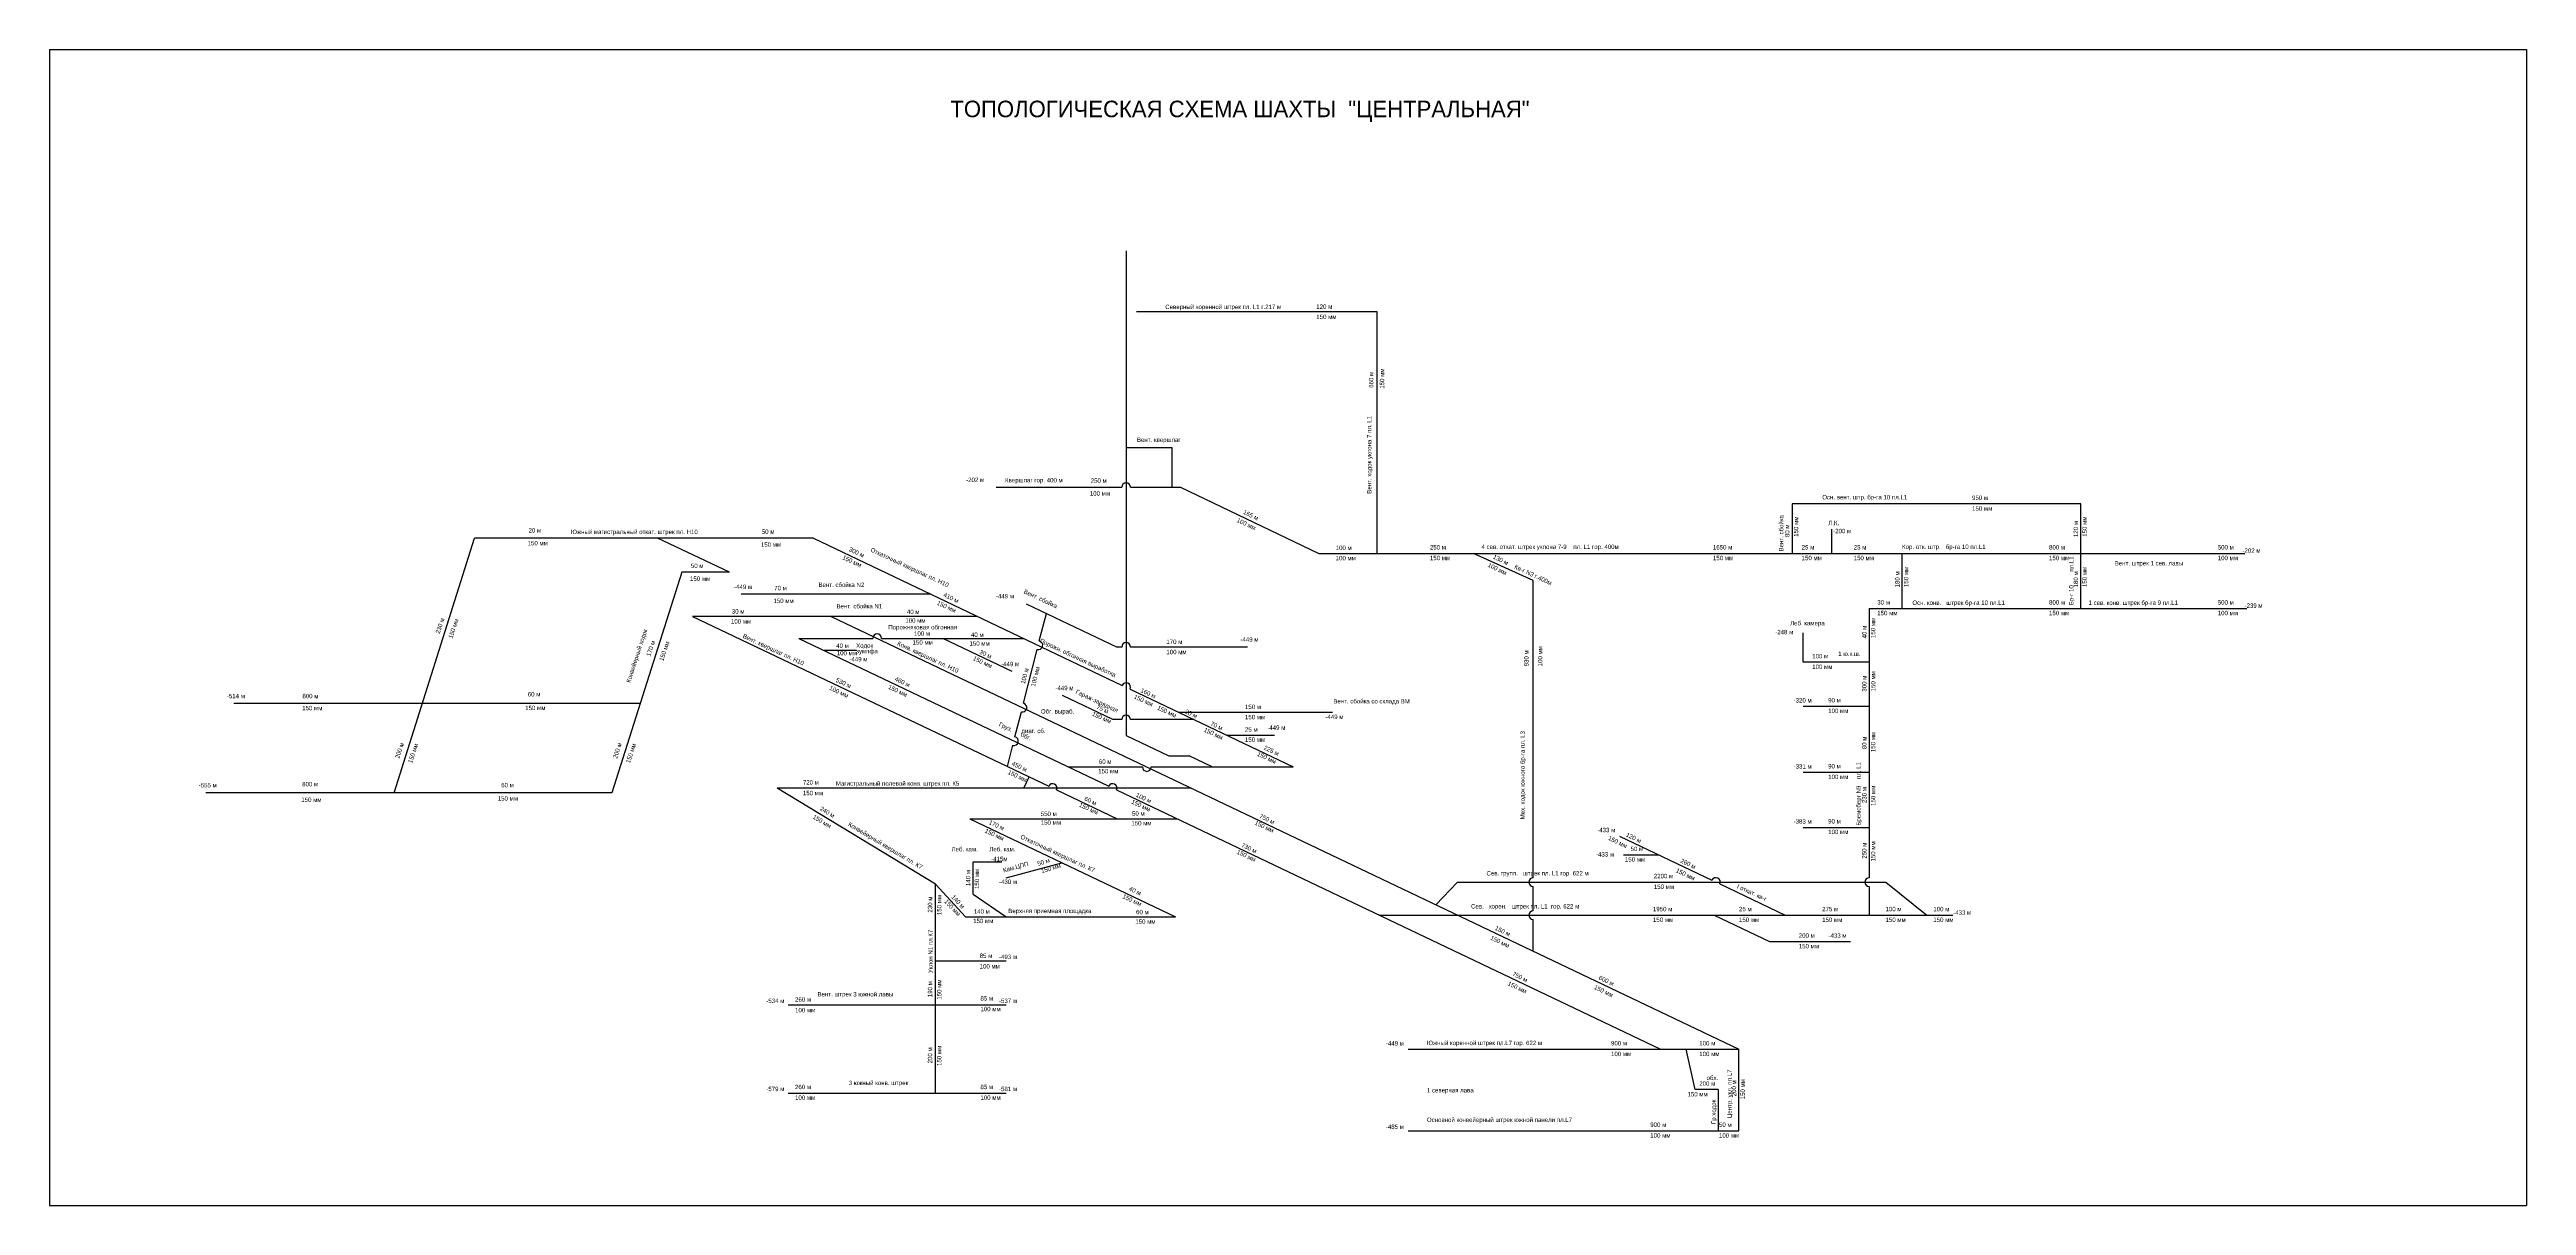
# Model space of a CAD drawing. Header units: millimetres. Extents: x -1405 to 845, y -571 to 479.
import ezdxf

# ---------------------------------------------------------------- set-up
doc = ezdxf.new("R2010")
doc.units = ezdxf.units.MM
doc.layers.add('Топология', color=1, linetype='Continuous')

msp = doc.modelspace()

# ---------------------------------------------------------------- linework, layer by layer
for p, q in [((-1404.5, 478.6), (-1404.5, -571.4)), ((-1404.5, 478.6), (845.5, 478.6)), ((845.5, 478.6), (845.5, -571.4)), ((-1404.5, -571.4), (845.5, -571.4))]:
    msp.add_line(p, q)
at = {"layer": 'Топология', "color": 7}
for p, q in [((-426.6, 295.8), (-426.6, -144.5)), ((-198.6, 240.2), (-417, 240.2)), ((-198.6, 20.9), (-198.6, 240.2)), ((-426.6, 117.1), (-385.1, 117.1)), ((-385.1, 117.1), (-385.1, 80.9)), ((-544.6, 80.9), (-430.6, 80.9)), ((-422.6, 80.9), (-377.3, 80.9)), ((-377.3, 80.9), (-251.5, 20.9)), ((440.6, 65.9), (178.5, 65.9)), ((178.5, 65.9), (178.5, 20.9)), ((440.6, -29.1), (440.6, 65.9)), ((-1091.6, -196.5), (-1018.4, 34.8)), ((-710.6, 34.8), (-1018.4, 34.8)), ((-786.9, 3.7), (-852.1, 34.8)), ((-710.6, 34.8), (-430.2, -99)), ((214.5, 20.9), (214.5, 42.9)), ((-830.2, 3.7), (-893.6, -196.5)), ((-786.9, 3.7), (-830.2, 3.7)), ((-251.5, 20.9), (589.7, 20.9)), ((-56.8, -3.8), (-110.9, 20.9)), ((278.5, -29.1), (278.5, 20.9)), ((-603.5, -16.3), (-776.3, -16.3)), ((-56.8, -273.7), (-56.8, -3.8)), ((-561.5, -36.3), (-820.5, -36.3)), ((-820.5, -36.3), (-496.9, -190.6)), ((-694.6, -36.3), (130.1, -429.6)), ((-517.5, -24.8), (-434.6, -64.2)), ((-505.4, -58.7), (-499, -33.7)), ((248.5, -29.1), (248.5, -273.7)), ((248.5, -29.1), (591.6, -29.1)), ((-724, -56.3), (-442.4, -190.6)), ((-724, -56.3), (-656.7, -56.3)), ((-671.5, -67.4), (-700.7, -67.4)), ((-648.7, -56.3), (-519.6, -56.3)), ((-530.1, -86.4), (-593.2, -56.3)), ((-519.8, -115.3), (-507.3, -66.5)), ((-430.6, -64.2), (-435.1, -64.2)), ((-316.3, -64.2), (-422.6, -64.2)), ((188.5, -78), (188.5, -51.2)), ((248.5, -78), (188.5, -78)), ((-438.5, -130.1), (-484.4, -108.2)), ((-423, -102.4), (-274.8, -173.1)), ((-868, -115.6), (-1237, -115.6)), ((-527.5, -145.7), (-521.7, -123.1)), ((-430.6, -130.1), (-438.5, -130.1)), ((-364.9, -130.1), (-422.6, -130.1)), ((-379.2, -123.2), (-239.1, -123.3)), ((188.5, -118), (248.5, -118)), ((-534.4, -172.7), (-529.4, -153.4)), ((-426.5, -144.6), (-387.7, -163.1)), ((-335.3, -144.2), (-291.8, -144.2)), ((-479.2, -173.1), (-411.8, -173.1)), ((-403.8, -173.1), (-274.8, -173.1)), ((-387.7, -163.1), (-369.3, -163.1)), ((-348.4, -173.1), (-369.3, -163.1)), ((188.5, -178), (248.5, -178)), ((-893.6, -196.5), (-1262.6, -196.5)), ((-599.6, -279.5), (-743.6, -192.3)), ((-367.5, -192.3), (-743.6, -192.3)), ((-519.6, -192.3), (-514.7, -182.1)), ((-489.7, -194), (-434.6, -220.3)), ((-435.2, -194), (58.8, -429.6)), ((-568.4, -220.3), (-381.8, -309.3)), ((-568.4, -220.3), (-380.1, -220.3)), ((21.5, -235.9), (105.6, -276)), ((188.5, -228), (248.5, -228)), ((-565.6, -288.7), (-565.6, -259.3)), ((-565.6, -259.3), (-539.6, -259.3)), ((-535.6, -273.8), (-485, -260.1)), ((25.3, -253), (57.3, -253)), ((-599.6, -469.3), (-599.6, -279.5)), ((-599.6, -279.5), (-572.6, -309.3)), ((-565.6, -288.7), (-535.6, -309.3)), ((-125.6, -277.7), (-145.3, -298.3)), ((-125.6, -277.7), (263.7, -277.7)), ((-56.8, -303.7), (-56.8, -281.7)), ((112.8, -279.4), (172.1, -307.7)), ((248.5, -281.7), (248.5, -307.7)), ((263.7, -277.7), (300.7, -307.7)), ((-572.6, -309.3), (-381.8, -309.3)), ((-196.9, -307.7), (324.3, -307.7)), ((-56.8, -340.5), (-56.8, -311.7)), ((107.5, -307.7), (158, -331.8)), ((158, -331.8), (231.6, -331.8)), ((-599.6, -349.3), (-535.6, -349.3)), ((-733.7, -389.3), (-535.6, -389.3)), ((-170.5, -429.6), (130.1, -429.6)), ((90.5, -466.2), (82.1, -429.6)), ((130.1, -503.6), (130.1, -429.6)), ((-733.4, -469.3), (-535.6, -469.3)), ((111.1, -466.2), (90.5, -466.2)), ((111.1, -466.2), (111.1, -503.6)), ((-170.5, -503.6), (130.1, -503.6))]:
    msp.add_line(p, q, dxfattribs=at)
for centre, start, end in [((-426.6, 80.9), 0, 180), ((-652.7, -56.3), 0, 180), ((-506.3, -62.6), 255.7272, 75.7272), ((-426.6, -64.2), 0, 180), ((-426.6, -100.7), 334.5025, 154.5025), ((-520.7, -119.2), 255.7272, 75.7272), ((-426.6, -130.1), 359.9968, 179.9968), ((-528.5, -149.6), 255.7272, 75.7272), ((-407.8, -173.1), 180, 0), ((-493.3, -192.3), 334.5025, 154.5025), ((-438.8, -192.3), 334.5025, 154.5025), ((-56.8, -277.7), 90, 270), ((109.2, -277.7), 334.5025, 154.5025), ((248.5, -277.7), 90, 270), ((-56.8, -307.7), 90, 270)]:
    msp.add_arc(centre, 4, start, end, dxfattribs=at)

# ---------------------------------------------------------------- texts
for s, height, p in [('ТОПОЛОГИЧЕСКАЯ СХЕМА ШАХТЫ  "ЦЕНТРАЛЬНАЯ"', 15, (-586.2, 417.1)), ('Северный коренной штрек пл. L1 г.217 м', 4, (-391, 242.8)), ('Вент. квершлаг', 4, (-416.7, 122.1)), ('Квершлаг гор. 400 м', 4, (-536.5, 85.4)), ('Осн. вент. штр. бр-га 10 пл.L1', 4, (205.8, 69.9)), ('Л.К.', 4, (211.3, 46.5)), ('Южный магистральный откат. штрек пл. Н10', 4, (-930.9, 38.4)), ('4 сев. откат. штрек уклона 7-9    пл. L1 гор. 400м', 4, (-103.7, 24.9)), ('Кор. отк. штр.   бр-га 10 пл.L1', 4, (278.3, 24.9)), ('Вент. штрек 1 сев. лавы ', 4, (471.5, 9.9)), ('Вент. сбойка N2', 4, (-706, -9.6)), ('Осн. конв.   штрек бр-га 10 пл.L1', 4, (287.7, -25.9)), ('1 сев. конв. штрек бр-га 9 пл.L1', 4, (447.7, -25.9)), ('Вент. сбойка N1', 4, (-689.7, -29.1)), ('Порожняковая обгонная', 4, (-642.6, -48.2)), ('Леб. камера', 4, (176.6, -44.5)), ('1 ю.к.ш.', 4, (220.3, -72.3)), ('Обг. выраб.', 4, (-504, -124.6)), ('диаг. сб.', 4, (-521.7, -142.4)), ('Магистральный полевой конв. штрек пл. К5', 4, (-690.2, -190.1)), ('Леб. кам.', 4, (-585.1, -249.8)), ('Леб. кам.', 4, (-550.8, -249.8)), ('Сев. групп.   штрек пл. L1 гор. 622 м', 4, (-99.2, -271.7)), ('Верхняя приемная площадка', 4, (-533.6, -305.9)), ('Сев.   корен.   штрек пл. L1  гор. 622 м', 4, (-113.2, -301.7)), ('Вент. штрек 3 южной лавы', 4, (-706.9, -381.6)), ('Южный коренной штрек пл.L7 гор. 622 м', 4, (-153.3, -425.8)), ('3 южный конв. штрек', 4, (-678.6, -462.1)), ('1 северная лава', 4, (-153.3, -468.8)), ('обх.', 4, (100.7, -457.5)), ('Основной конвейерный штрек южной панели пл.L7', 4, (-153.3, -495.6))]:
    msp.add_text(s, height=height).set_placement(p)
for s, rotation, p in [('Вент. ходок уклона 7 пл. L1', 90, (-203.7, 75.1)), ('Вент. сбойка', 90, (170.5, 22.7)), ('Откаточный квершлаг пл. Н10', 335, (-659.2, 22.8)), ('Кв-г N3 г.400м', 335, (-74.3, 7.3)), ('Бр-г 10        пл.L1', 90, (434, -26.2)), ('Вент. сбойка', 335, (-520, -15.2)), ('Конвейерный ходок', 72, (-877, -96.9)), ('Вент. квершлаг пл. Н10', 335, (-775.2, -55.5)), ('Конв. квершлаг пл. Н10', 335, (-634.8, -62.3)), ('Порожн. обгонная выработка', 335, (-505.3, -59.9)), ('Груз.      обг.', 335, (-542.6, -135.8)), ('Мех. ходок южного бр-га пл. L3', 90, (-64.4, -220.7)), ('Бремсберг N9    пл. L1', 90, (240.7, -226.4)), ('Конвейерный квершлаг пл. К7', 329, (-679.5, -226.3)), ('Откаточный квершлаг пл. К7', 335, (-523, -237.9)), ('Кам.ЦПП', 15, (-537.8, -269)), ('I откат. кв-г', 335, (127.9, -283)), ('Уклон N1 пл.К7', 90, (-602.3, -360.4)), ('Центр. укл. пл.L7', 90, (123.5, -492.2)), ('Гр.ходок', 90, (109.1, -497.5))]:
    msp.add_text(s, height=4, rotation=rotation).set_placement(p)
for s, p in [('120 м', (-253.8, 243)), ('150 мм', (-253.8, 233.8)), ('-202 м', (-571.9, 85.7)), ('100 мм', (-459.5, 73.4)), ('250 м', (-458.7, 85)), ('950 м', (341.9, 69.4)), ('150 мм', (341.9, 59.7)), ('150 мм', (-970.2, 28.2)), ('20 м', (-969.4, 39.8)), ('150 мм', (-758.3, 26.9)), ('50 м', (-757.5, 38.6)), ('100 м', (-236.2, 23.9)), ('250 м', (-150.6, 24.4)), ('1650 м', (106.5, 24.4)), ('25 м', (187.1, 24.4)), ('-200 м', (215.7, 39.2)), ('25 м', (234.4, 24.4)), ('800 м', (411.8, 24.4)), ('500 м', (565.1, 24.4)), ('-202 м', (587.5, 21.4)), ('50 м', (-821.9, 7.6)), ('100 мм', (-236.2, 14.6)), ('150 мм', (-150.6, 14.7)), ('150 мм', (106.5, 14.7)), ('150 мм', (187.1, 14.7)), ('150 мм', (234.4, 14.7)), ('150 мм', (411.8, 14.7)), ('100 мм', (565.1, 14.7)), ('150 мм', (-822.7, -4.1)), ('-449 м', (-782.7, -11.5)), ('150 мм', (-746.9, -24.2)), ('70 м', (-746.2, -12.6)), ('-449 м', (-544.8, -20)), ('30 м', (255.8, -25.6)), ('800 м', (411.8, -25.6)), ('500 м', (565.1, -25.6)), ('100 мм', (-785.5, -42.9)), ('30 м', (-784.7, -33.8)), ('100 мм', (-627.1, -42.1)), ('40 м', (-625.7, -34.2)), ('150 мм', (255.8, -35.3)), ('150 мм', (411.8, -35.3)), ('100 мм', (565.1, -35.3)), ('-239 м', (589.4, -28.6)), ('40 м', (-689.9, -65)), ('Ходок ', (-671.8, -64.9)), ('зумпфа', (-671.8, -69.9)), ('150 мм', (-620.5, -62)), ('100 м', (-619.2, -54)), ('150 мм', (-568.8, -62.9)), ('40 м', (-567.5, -55)), ('170 м', (-390, -61.4)), ('100 мм', (-390, -70.7)), ('-449 м', (-322.7, -59.3)), ('-248 м', (163.1, -52.6)), ('100 мм', (-689.4, -71.7)), ('-449 м', (-677.9, -77.3)), ('-449 м', (-540.1, -81.6)), ('100 м', (196.7, -74.5)), ('100 мм', (196.7, -84.1)), ('-514 м', (-1243.4, -110.7)), ('800 м', (-1174.8, -110.7)), ('60 м', (-970.1, -109.1)), ('-449 м', (-490.8, -103.4)), ('Вент. сбойка со склада ВМ', (-238.3, -115.4)), ('-320 м', (179.8, -114.6)), ('90 м', (211.2, -114.5)), ('150 мм', (-1175, -121.6)), ('150 мм', (-972.4, -121.5)), ('150 м', (-318.6, -120.5)), ('150 мм', (-318.6, -129.8)), ('-449 м', (-245.5, -129.6)), ('100 мм', (211.2, -124.1)), ('25 м', (-318.6, -141.1)), ('150 мм', (-318.6, -150.3)), ('-449 м', (-298.3, -139.4)), ('150 мм', (-451.9, -178.9)), ('60 м', (-451.3, -170.3)), ('-331 м', (179.8, -174.6)), ('90 м', (211.2, -174.5)), ('-555 м', (-1269, -191.7)), ('150 мм', (-1175.8, -204.9)), ('800 м', (-1175, -190.7)), ('150 мм', (-997.3, -203.7)), ('60 м', (-994.2, -191.6)), ('720 м', (-720.2, -189.1)), ('150 мм', (-720.2, -198.8)), ('100 мм', (211.2, -184.1)), ('550 м', (-504.1, -217.7)), ('150 мм', (-504.1, -225.6)), ('150 мм', (-421.8, -226.2)), ('50 м', (-421.2, -217.5)), ('-383 м', (179.8, -224.6)), ('90 м', (211.2, -224.5)), ('-433 м', (1.4, -232.4)), ('50 м', (31.7, -249.5)), ('100 мм', (211.2, -234.1)), ('-415м', (-549.1, -258.7)), ('-433 м', (0.3, -254.5)), ('150 мм', (26.6, -259.1)), ('-430 м', (-542, -279.4)), ('2200 м', (52.8, -274.2)), ('150 мм', (52.8, -283.9)), ('150 мм', (-565.5, -315)), ('140 м', (-564.9, -306.4)), ('150 мм', (-418.2, -315.6)), ('60 м', (-417.5, -306.9)), ('1950 м', (52, -304.2)), ('150 мм', (52, -313.9)), ('25 м', (130.2, -304.2)), ('150 мм', (130.2, -313.9)), ('275 м', (205.7, -304.2)), ('150 мм', (205.7, -313.9)), ('100 м', (263.3, -304.2)), ('150 мм', (263.3, -313.9)), ('100 м', (306.7, -304.2)), ('150 мм', (306.7, -313.9)), ('-433 м', (324.7, -307.4)), ('200 м', (184.5, -328.3)), ('150 мм', (184.5, -337.9)), ('-433 м', (211.5, -328.3)), ('85 м', (-559.6, -346.6)), ('100 мм', (-559.6, -356.2)), ('-493 м', (-542, -347.6)), ('260 м', (-727.3, -386.3)), ('85 м', (-558.9, -385.3)), ('-534 м', (-753.4, -387.6)), ('100 мм', (-727.3, -396)), ('100 мм', (-558.9, -395)), ('-537 м', (-542, -387.6)), ('-449 м', (-190.6, -426.2)), ('900 м', (13.9, -426.1)), ('100 м', (94.1, -426.1)), ('100 мм', (13.9, -435.8)), ('100 мм', (94.1, -435.8)), ('-579 м', (-753.4, -467.6)), ('260 м', (-727.3, -465.8)), ('100 мм', (-727.3, -475.5)), ('85 м', (-558.9, -465.8)), ('100 мм', (-558.9, -475.5)), ('-581 м', (-542, -467.6)), ('150 мм', (83.4, -472.4)), ('200 м', (94.1, -462.7)), ('-485 м', (-190.6, -501.9)), ('900 м', (49.6, -500.1)), ('100 мм', (49.6, -509.8)), ('50 м', (112, -500.1)), ('100 мм', (112, -509.8))]:
    msp.add_text(s, height=4, dxfattribs=at).set_placement(p)
for s, rotation, p in [('660 м', 90, (-202, 171.3)), ('150 мм', 90, (-192.1, 170.5)), ('100 мм', 335, (-326.5, 49.6)), ('165 м', 335, (-320.7, 56.9)), ('80 м', 90, (176, 35.7)), ('150 мм', 90, (184, 36)), ('120 м', 90, (438.1, 35.7)), ('150 мм', 90, (446.1, 36)), ('300 м', 335, (-678.8, 23.1)), ('150 мм', 335, (-684.7, 15.8)), ('100 мм', 334.2474, (-98.5, 9)), ('130 м', 334.2474, (-93.7, 16.4)), ('180 м', 90, (276, -10)), ('150 мм', 90, (284, -9.7)), ('180 м', 90, (438.1, -10)), ('150 мм', 90, (446.1, -9.7)), ('150 мм', 335, (-598.9, -25.5)), ('410 м', 335, (-593, -18.2)), ('230 м', 72, (-1050.2, -52.4)), ('150 мм', 72, (-1038.5, -56.7)), ('150 мм', 90, (254, -56)), ('170 м', 72, (-858.7, -73)), ('150 мм', 72, (-847, -77.2)), ('30 м', 335, (-560.2, -70.1)), ('100 мм', 90, (-48.5, -81.7)), ('40 м', 90, (246, -56.3)), ('150 мм', 335, (-566.1, -75.8)), ('100 м', 76, (-518.5, -98)), ('100 мм', 76, (-509.3, -100.5)), ('930 м', 90, (-61, -81.7)), ('150 мм', 90, (254, -104.4)), ('100 мм', 335, (-696.6, -102.8)), ('530 м', 335, (-690.7, -95.6)), ('150 мм', 335, (-643.1, -101.9)), ('460 м', 335, (-637.2, -94.6)), ('Гараж-зарядная', 335, (-472.8, -106.2)), ('150 мм', 335, (-419.9, -110.6)), ('160 м', 335, (-413.9, -104.9)), ('300 м', 90, (246, -104.7)), ('150 мм', 335, (-457.9, -126.2)), ('75 м', 335, (-454, -120)), ('150 мм', 335, (-398.7, -120.7)), ('20 м', 335, (-373.5, -124.2)), ('70 м', 335, (-350.4, -135.2)), ('200 м', 72, (-1086.9, -165.8)), ('150 мм', 72, (-1075.2, -170)), ('200 м', 72, (-889, -165.8)), ('150 мм', 72, (-877.3, -170)), ('150 мм', 335, (-356.4, -140.8)), ('225 м', 335, (-302, -157)), ('80 м', 90, (246, -157)), ('150 мм', 90, (254, -159.6)), ('150 мм', 335, (-534.5, -179.3)), ('450 м', 335, (-530.9, -171.5)), ('150 мм', 335, (-308, -162.7)), ('60 м', 335, (-464.9, -203.3)), ('100 м', 335, (-418, -200)), ('230 м', 90, (246, -205.9)), ('150 мм', 90, (254, -208.5)), ('150 мм', 329.066, (-711.7, -219.6)), ('240 м', 329.066, (-705.3, -212.1)), ('170 м', 335, (-551.7, -224.8)), ('150 мм', 335, (-469.7, -208.9)), ('150 мм', 335, (-422.2, -206.1)), ('150 мм', 335, (-310.2, -225.3)), ('750 м', 335, (-306, -219.2)), ('150 мм', 335, (-555.3, -232.5)), ('730 м', 335, (-322.3, -245.6)), ('150 мм', 334.5025, (10.9, -239.1)), ('120 м', 334.5025, (27.1, -236.1)), ('250 м', 90, (246, -256.4)), ('150 мм', 90, (254, -259)), ('140 м', 90, (-568.1, -281.3)), ('150 мм', 90, (-560.1, -284)), ('50 м', 17.0816, (-506.5, -263)), ('150 мм', 17.0816, (-503.1, -269.7)), ('150 мм', 335, (-326.5, -251.7)), ('150 мм', 334.5025, (72.4, -268.5)), ('260 м', 334.5025, (76.6, -259.7)), ('230 м', 90, (-602.7, -305.4)), ('150 мм', 90, (-594.3, -307.7)), ('140 м', 313.4885, (-585.7, -291.6)), ('150 мм', 335, (-430.3, -292.1)), ('40 м', 335, (-424.5, -285.1)), ('150 мм', 313.4885, (-592.1, -295.7)), ('150 мм', 334.5025, (-96.1, -329.7)), ('150 м', 334.5025, (-92, -320.9)), ('750 м', 334.5025, (-76.2, -362.5)), ('190 м', 90, (-602.7, -382.2)), ('150 мм', 90, (-594.3, -384.5)), ('150 мм', 334.5025, (-80.4, -371.2)), ('150 мм', 334.5025, (-1.9, -374.6)), ('600 м', 334.5025, (2.3, -365.9)), ('150 мм', 90, (-594.3, -444.7)), ('200 м', 90, (-602.7, -442.4)), ('200 м', 90, (127.6, -472.3)), ('150 мм', 90, (135.5, -475))]:
    msp.add_text(s, height=4, rotation=rotation, dxfattribs=at).set_placement(p)

doc.saveas('drawing.dxf')
